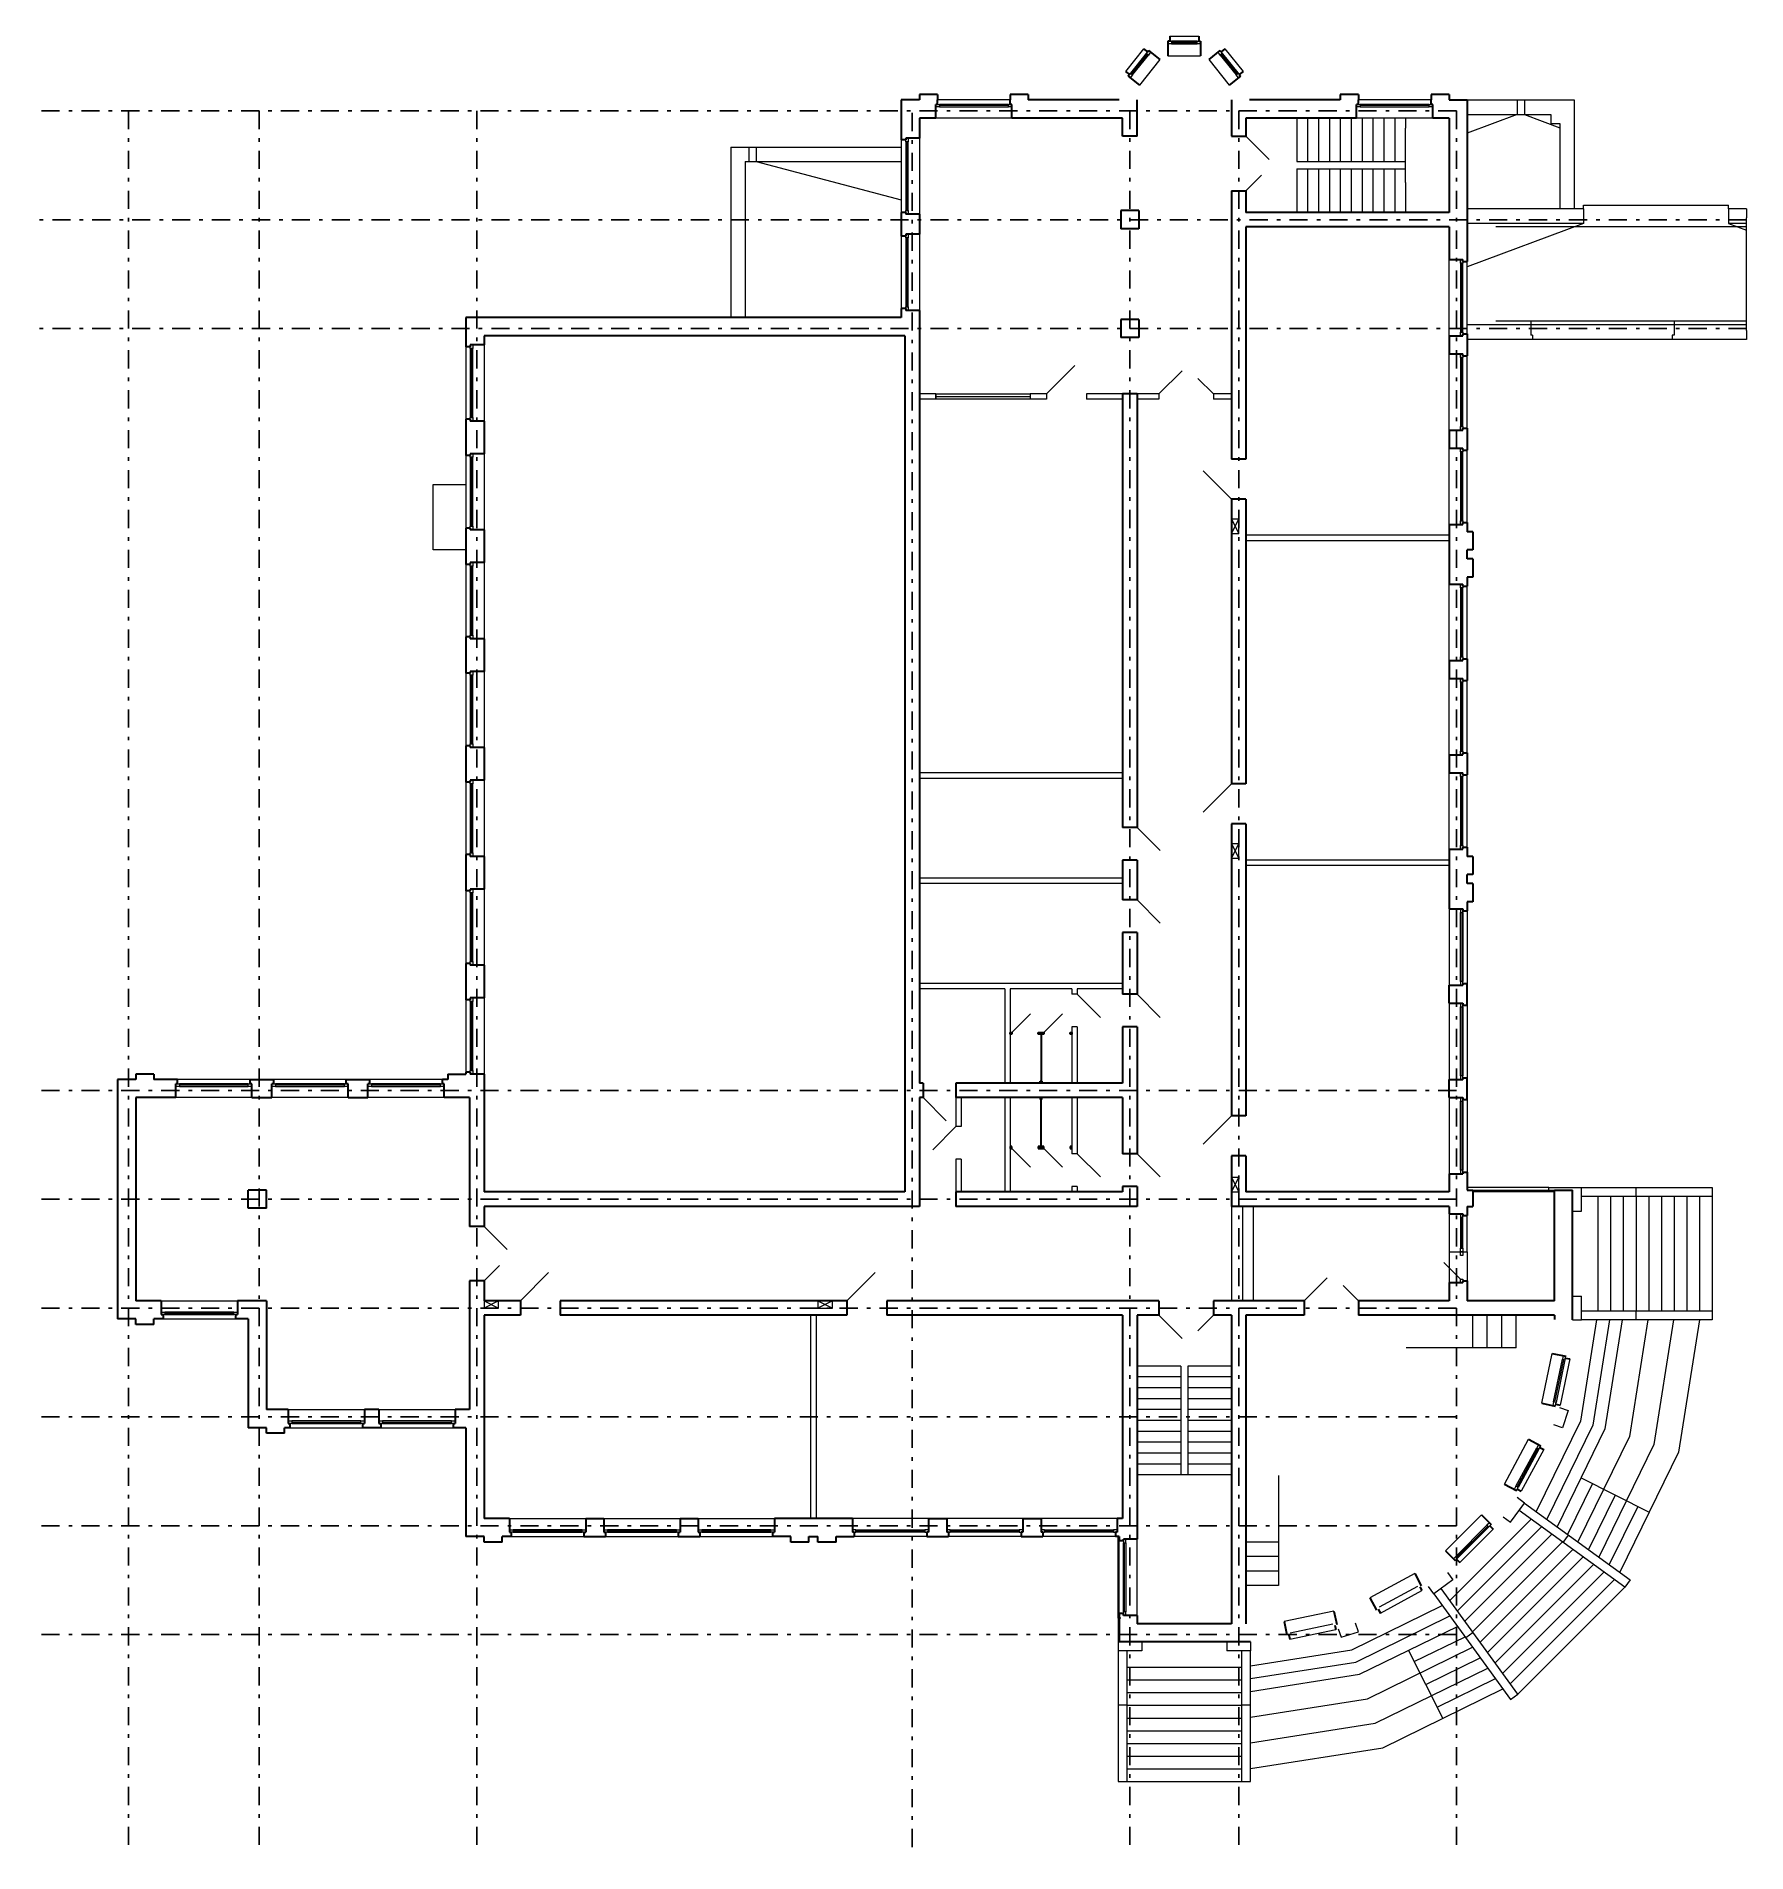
# Model space of a CAD drawing. Header units: metres. Extents: x 8.5 to 55.6, y 5.5 to 55.5.
import ezdxf

# ---------------------------------------------------------------- set-up
doc = ezdxf.new("R2010")
doc.units = ezdxf.units.M
doc.header["$MEASUREMENT"] = 0
doc.linetypes.add('( Dashdot )', pattern=[1.001, 0.5, -0.25, 0.001, -0.25])
doc.linetypes.add('DGN Style 3', pattern=[9.681301, 6.915215, -2.766086])

msp = doc.modelspace()

# ---------------------------------------------------------------- linework, layer by layer
at = {"color": 7, "linetype": 'Continuous', "lineweight": 0}
for p, q in [((38.971, 55.188), (38.472, 54.563)), ((39.109, 55.142), (38.547, 54.439)), ((39.642, 55.398), (40.542, 55.398)), ((39.692, 55.535), (40.492, 55.535)), ((39.742, 55.398), (39.742, 55.328)), ((40.442, 55.398), (39.742, 55.398)), ((39.742, 55.398), (39.742, 55.398)), ((39.742, 55.363), (40.442, 55.363)), ((39.742, 55.328), (40.442, 55.328)), ((40.442, 55.328), (40.442, 55.398)), ((41.075, 55.142), (41.637, 54.439)), ((41.213, 55.188), (41.713, 54.563)), ((39.047, 55.064), (38.609, 54.517)), ((38.637, 54.495), (39.074, 55.042)), ((38.664, 54.473), (39.101, 55.02)), ((39.421, 54.893), (38.859, 54.19)), ((39.101, 55.02), (39.047, 55.064)), ((39.642, 54.999), (40.542, 54.999)), ((40.764, 54.893), (41.326, 54.19)), ((41.138, 55.064), (41.083, 55.02)), ((41.083, 55.02), (41.52, 54.473)), ((41.111, 55.042), (41.548, 54.495)), ((41.575, 54.517), (41.138, 55.064)), ((41.138, 55.064), (41.138, 55.064)), ((38.609, 54.517), (38.664, 54.473)), ((38.609, 54.517), (38.609, 54.517)), ((41.52, 54.473), (41.575, 54.517)), ((35.292, 53.78), (33.292, 53.78)), ((33.342, 53.66), (33.342, 53.59)), ((35.242, 53.66), (33.342, 53.66)), ((33.342, 53.66), (33.342, 53.66)), ((35.242, 53.625), (33.342, 53.625)), ((33.342, 53.59), (35.242, 53.59)), ((35.242, 53.59), (35.242, 53.66)), ((46.892, 53.78), (44.892, 53.78)), ((44.942, 53.66), (44.942, 53.59)), ((46.842, 53.66), (44.942, 53.66)), ((44.942, 53.66), (44.942, 53.66)), ((46.842, 53.625), (44.942, 53.625)), ((44.942, 53.59), (46.842, 53.59)), ((46.842, 53.59), (46.842, 53.66)), ((35.342, 53.28), (33.242, 53.28)), ((43.492, 53.28), (43.492, 52.08)), ((43.792, 53.28), (43.792, 52.08)), ((44.092, 53.28), (44.092, 52.08)), ((44.392, 53.28), (44.392, 52.08)), ((44.692, 53.28), (44.692, 52.08)), ((46.942, 53.28), (44.842, 53.28)), ((44.992, 53.28), (44.992, 52.08)), ((45.292, 53.28), (45.292, 52.08)), ((45.592, 53.28), (45.592, 52.08)), ((45.892, 53.28), (45.892, 52.08)), ((32.292, 52.68), (32.292, 50.68)), ((32.482, 52.63), (32.412, 52.63)), ((32.412, 52.63), (32.412, 50.73)), ((32.447, 52.63), (32.447, 50.73)), ((32.482, 50.73), (32.482, 52.63)), ((32.792, 52.73), (32.792, 50.63)), ((43.492, 51.88), (43.492, 50.68)), ((43.792, 51.88), (43.792, 50.68)), ((44.092, 51.88), (44.092, 50.68)), ((44.392, 51.88), (44.392, 50.68)), ((44.692, 51.88), (44.692, 50.68)), ((44.992, 51.88), (44.992, 50.68)), ((45.292, 51.88), (45.292, 50.68)), ((45.592, 51.88), (45.592, 50.68)), ((45.892, 51.88), (45.892, 50.68)), ((32.412, 50.73), (32.482, 50.73)), ((32.412, 50.73), (32.412, 50.73)), ((32.792, 50.08), (32.792, 47.98)), ((32.292, 50.03), (32.292, 48.03)), ((32.482, 49.98), (32.412, 49.98)), ((32.412, 49.98), (32.412, 48.08)), ((32.447, 49.98), (32.447, 48.08)), ((32.482, 48.08), (32.482, 49.98)), ((47.392, 47.28), (47.392, 49.38)), ((47.772, 49.28), (47.702, 49.28)), ((47.702, 49.28), (47.702, 47.38)), ((47.737, 47.38), (47.737, 49.28)), ((47.772, 47.38), (47.772, 49.28)), ((47.772, 49.28), (47.772, 49.28)), ((47.892, 47.33), (47.892, 49.33)), ((32.412, 48.08), (32.482, 48.08)), ((32.412, 48.08), (32.412, 48.08)), ((47.702, 47.38), (47.772, 47.38)), ((20.292, 46.98), (20.292, 44.98)), ((20.482, 46.93), (20.412, 46.93)), ((20.412, 46.93), (20.412, 45.03)), ((20.447, 46.93), (20.447, 45.03)), ((20.482, 45.03), (20.482, 46.93)), ((20.792, 47.03), (20.792, 44.93)), ((47.392, 44.68), (47.392, 46.78)), ((47.772, 46.68), (47.702, 46.68)), ((47.702, 46.68), (47.702, 44.78)), ((47.737, 44.78), (47.737, 46.68)), ((47.772, 44.78), (47.772, 46.68)), ((47.772, 46.68), (47.772, 46.68)), ((47.892, 44.73), (47.892, 46.73)), ((33.242, 45.68), (35.842, 45.68)), ((33.242, 45.53), (33.242, 45.68)), ((33.242, 45.68), (33.242, 45.68)), ((33.242, 45.605), (35.842, 45.605)), ((35.842, 45.68), (35.842, 45.53)), ((35.842, 45.53), (33.242, 45.53)), ((20.412, 45.03), (20.482, 45.03)), ((20.412, 45.03), (20.412, 45.03)), ((47.702, 44.78), (47.772, 44.78)), ((47.392, 42.08), (47.392, 44.18)), ((47.772, 44.08), (47.702, 44.08)), ((47.702, 44.08), (47.702, 42.18)), ((47.737, 42.18), (47.737, 44.08)), ((47.772, 42.18), (47.772, 44.08)), ((47.772, 44.08), (47.772, 44.08)), ((47.892, 42.13), (47.892, 44.13)), ((20.292, 43.98), (20.292, 41.98)), ((20.482, 43.93), (20.412, 43.93)), ((20.412, 43.93), (20.412, 42.03)), ((20.447, 43.93), (20.447, 42.03)), ((20.482, 42.03), (20.482, 43.93)), ((20.792, 44.03), (20.792, 41.93)), ((47.702, 42.18), (47.772, 42.18)), ((20.412, 42.03), (20.482, 42.03)), ((20.412, 42.03), (20.412, 42.03)), ((20.292, 40.98), (20.292, 38.98)), ((20.482, 40.93), (20.412, 40.93)), ((20.412, 40.93), (20.412, 39.03)), ((20.447, 40.93), (20.447, 39.03)), ((20.482, 39.03), (20.482, 40.93)), ((20.792, 41.03), (20.792, 38.93)), ((47.392, 38.33), (47.392, 40.43)), ((47.772, 40.33), (47.702, 40.33)), ((47.702, 40.33), (47.702, 38.43)), ((47.737, 38.43), (47.737, 40.33)), ((47.772, 38.43), (47.772, 40.33)), ((47.772, 40.33), (47.772, 40.33)), ((47.892, 38.38), (47.892, 40.38)), ((20.412, 39.03), (20.482, 39.03)), ((20.412, 39.03), (20.412, 39.03)), ((47.702, 38.43), (47.772, 38.43)), ((20.292, 37.98), (20.292, 35.98)), ((20.482, 37.93), (20.412, 37.93)), ((20.412, 37.93), (20.412, 36.03)), ((20.447, 37.93), (20.447, 36.03)), ((20.482, 36.03), (20.482, 37.93)), ((20.792, 38.03), (20.792, 35.93)), ((47.392, 35.73), (47.392, 37.83)), ((47.772, 37.73), (47.702, 37.73)), ((47.702, 37.73), (47.702, 35.83)), ((47.737, 35.83), (47.737, 37.73)), ((47.772, 35.83), (47.772, 37.73)), ((47.772, 37.73), (47.772, 37.73)), ((47.892, 35.78), (47.892, 37.78)), ((20.412, 36.03), (20.482, 36.03)), ((20.412, 36.03), (20.412, 36.03)), ((47.702, 35.83), (47.772, 35.83)), ((47.392, 33.13), (47.392, 35.23)), ((47.772, 35.13), (47.702, 35.13)), ((47.702, 35.13), (47.702, 33.23)), ((47.737, 33.23), (47.737, 35.13)), ((47.772, 33.23), (47.772, 35.13)), ((47.772, 35.13), (47.772, 35.13)), ((47.892, 33.18), (47.892, 35.18)), ((20.292, 34.98), (20.292, 32.98)), ((20.482, 34.93), (20.412, 34.93)), ((20.412, 34.93), (20.412, 33.03)), ((20.447, 34.93), (20.447, 33.03)), ((20.482, 33.03), (20.482, 34.93)), ((20.792, 35.03), (20.792, 32.93)), ((47.702, 33.23), (47.772, 33.23)), ((20.412, 33.03), (20.482, 33.03)), ((20.412, 33.03), (20.412, 33.03)), ((20.292, 31.98), (20.292, 29.98)), ((20.482, 31.93), (20.412, 31.93)), ((20.412, 31.93), (20.412, 30.03)), ((20.447, 31.93), (20.447, 30.03)), ((20.482, 30.03), (20.482, 31.93)), ((20.792, 32.03), (20.792, 29.93)), ((47.392, 31.48), (47.392, 29.38)), ((47.702, 29.48), (47.702, 31.38)), ((47.702, 31.38), (47.772, 31.38)), ((47.737, 31.38), (47.737, 29.48)), ((47.772, 31.38), (47.772, 29.48)), ((47.892, 31.43), (47.892, 29.43)), ((20.412, 30.03), (20.482, 30.03)), ((20.412, 30.03), (20.412, 30.03)), ((47.772, 29.48), (47.702, 29.48)), ((47.772, 29.48), (47.772, 29.48)), ((20.292, 28.98), (20.292, 26.98)), ((20.482, 28.93), (20.412, 28.93)), ((20.412, 28.93), (20.412, 27.03)), ((20.447, 28.93), (20.447, 27.03)), ((20.482, 27.03), (20.482, 28.93)), ((20.792, 29.03), (20.792, 26.93)), ((47.392, 28.88), (47.392, 26.78)), ((47.702, 26.88), (47.702, 28.78)), ((47.702, 28.78), (47.772, 28.78)), ((47.737, 28.78), (47.737, 26.88)), ((47.772, 28.78), (47.772, 26.88)), ((47.892, 28.83), (47.892, 26.83)), ((14.342, 26.78), (12.342, 26.78)), ((12.392, 26.66), (12.392, 26.59)), ((14.292, 26.66), (12.392, 26.66)), ((12.392, 26.66), (12.392, 26.66)), ((14.292, 26.625), (12.392, 26.625)), ((12.392, 26.59), (14.292, 26.59)), ((14.292, 26.59), (14.292, 26.66)), ((16.992, 26.78), (14.992, 26.78)), ((15.042, 26.66), (15.042, 26.59)), ((16.942, 26.66), (15.042, 26.66)), ((15.042, 26.66), (15.042, 26.66)), ((16.942, 26.625), (15.042, 26.625)), ((15.042, 26.59), (16.942, 26.59)), ((16.942, 26.59), (16.942, 26.66)), ((19.642, 26.78), (17.642, 26.78)), ((17.692, 26.66), (17.692, 26.59)), ((19.592, 26.66), (17.692, 26.66)), ((17.692, 26.66), (17.692, 26.66)), ((19.592, 26.625), (17.692, 26.625)), ((17.692, 26.59), (19.592, 26.59)), ((19.592, 26.59), (19.592, 26.66)), ((20.412, 27.03), (20.482, 27.03)), ((20.412, 27.03), (20.412, 27.03)), ((47.772, 26.88), (47.702, 26.88)), ((47.772, 26.88), (47.772, 26.88)), ((14.392, 26.28), (12.292, 26.28)), ((17.042, 26.28), (14.942, 26.28)), ((19.692, 26.28), (17.592, 26.28)), ((47.392, 26.28), (47.392, 24.18)), ((47.702, 24.28), (47.702, 26.18)), ((47.702, 26.18), (47.772, 26.18)), ((47.737, 26.18), (47.737, 24.28)), ((47.772, 26.18), (47.772, 24.28)), ((47.892, 26.23), (47.892, 24.23)), ((47.772, 24.28), (47.702, 24.28)), ((47.772, 24.28), (47.772, 24.28)), ((50.142, 23.805), (47.892, 23.805)), ((50.142, 23.805), (51.042, 23.805)), ((50.142, 23.73), (50.142, 23.805)), ((51.042, 23.155), (51.042, 23.805)), ((51.042, 23.805), (54.642, 23.805)), ((51.042, 23.555), (51.042, 23.805)), ((51.042, 23.805), (51.042, 23.805)), ((54.642, 23.555), (51.042, 23.555)), ((51.492, 23.555), (51.492, 20.405)), ((51.842, 23.555), (51.842, 20.405)), ((52.192, 23.555), (52.192, 20.405)), ((52.542, 23.555), (52.542, 23.805)), ((52.542, 23.555), (52.542, 20.405)), ((52.892, 23.555), (52.892, 20.405)), ((53.242, 23.555), (53.242, 20.405)), ((53.592, 23.555), (53.592, 20.405)), ((53.942, 23.555), (53.942, 20.405)), ((54.292, 23.555), (54.292, 20.405)), ((54.642, 23.805), (54.642, 23.555)), ((54.642, 23.555), (54.642, 20.405)), ((41.692, 23.28), (41.692, 20.68)), ((47.392, 23.08), (47.392, 22.03)), ((50.796, 23.155), (51.042, 23.155)), ((47.702, 22.98), (47.702, 22.13)), ((47.772, 22.98), (47.702, 22.98)), ((47.702, 22.98), (47.702, 22.98)), ((47.737, 22.98), (47.737, 22.13)), ((47.772, 22.13), (47.772, 22.98)), ((47.892, 22.03), (47.892, 23.03)), ((47.392, 22.03), (47.392, 21.18)), ((47.392, 22.03), (47.892, 22.03)), ((47.702, 22.13), (47.772, 22.13)), ((47.892, 22.03), (47.892, 21.23)), ((11.892, 20.68), (13.992, 20.68)), ((50.796, 20.805), (51.042, 20.805)), ((51.042, 20.155), (51.042, 20.805)), ((11.942, 20.18), (13.942, 20.18)), ((13.892, 20.37), (11.992, 20.37)), ((11.992, 20.37), (11.992, 20.3)), ((11.992, 20.335), (13.892, 20.335)), ((11.992, 20.3), (13.892, 20.3)), ((13.892, 20.3), (13.892, 20.37)), ((13.892, 20.3), (13.892, 20.3)), ((48.042, 19.38), (48.042, 20.28)), ((48.442, 19.38), (48.442, 20.28)), ((48.842, 19.38), (48.842, 20.28)), ((49.242, 19.38), (49.242, 20.28)), ((50.796, 20.155), (51.042, 20.155)), ((51.453, 20.155), (51.011, 17.362)), ((51.042, 20.405), (54.642, 20.405)), ((51.042, 20.155), (51.042, 20.405)), ((51.042, 20.405), (51.042, 20.405)), ((54.642, 20.155), (51.042, 20.155)), ((51.807, 20.155), (51.349, 17.255)), ((52.162, 20.155), (51.686, 17.148)), ((52.87, 20.155), (52.361, 16.935)), ((52.542, 20.155), (52.542, 20.405)), ((53.579, 20.155), (53.036, 16.722)), ((54.288, 20.155), (53.711, 16.509)), ((54.642, 20.405), (54.642, 20.155)), ((49.242, 19.38), (46.206, 19.38)), ((49.944, 17.858), (50.231, 19.229)), ((50.27, 17.893), (50.515, 19.067)), ((50.304, 17.885), (50.55, 19.06)), ((50.584, 19.053), (50.338, 17.878)), ((50.716, 19.076), (50.449, 17.804)), ((50.515, 19.067), (50.584, 19.053)), ((39.992, 18.58), (38.792, 18.58)), ((41.392, 18.58), (40.192, 18.58)), ((39.992, 18.28), (38.792, 18.28)), ((41.392, 18.28), (40.192, 18.28)), ((15.392, 17.68), (17.492, 17.68)), ((17.892, 17.68), (19.992, 17.68)), ((39.992, 17.98), (38.792, 17.98)), ((39.992, 17.68), (38.792, 17.68)), ((41.392, 17.98), (40.192, 17.98)), ((41.392, 17.68), (40.192, 17.68)), ((50.338, 17.878), (50.27, 17.893)), ((50.27, 17.893), (50.27, 17.893)), ((50.43, 17.736), (50.668, 17.659)), ((50.668, 17.659), (50.513, 17.183)), ((15.442, 17.18), (17.442, 17.18)), ((17.392, 17.37), (15.492, 17.37)), ((15.492, 17.37), (15.492, 17.3)), ((15.492, 17.335), (17.392, 17.335)), ((15.492, 17.3), (17.392, 17.3)), ((17.392, 17.3), (17.392, 17.37)), ((17.392, 17.3), (17.392, 17.3)), ((17.942, 17.18), (19.942, 17.18)), ((19.892, 17.37), (17.992, 17.37)), ((17.992, 17.37), (17.992, 17.3)), ((17.992, 17.335), (19.892, 17.335)), ((17.992, 17.3), (19.892, 17.3)), ((19.892, 17.3), (19.892, 17.37)), ((19.892, 17.3), (19.892, 17.3)), ((39.992, 17.38), (38.792, 17.38)), ((39.992, 17.08), (38.792, 17.08)), ((41.392, 17.38), (40.192, 17.38)), ((41.392, 17.08), (40.192, 17.08)), ((51.011, 17.362), (49.793, 14.869)), ((51.349, 17.255), (50.08, 14.66)), ((50.513, 17.183), (50.275, 17.261)), ((51.686, 17.148), (50.367, 14.451)), ((39.992, 16.78), (38.792, 16.78)), ((41.392, 16.78), (40.192, 16.78)), ((48.913, 15.63), (49.579, 16.862)), ((49.234, 15.57), (49.805, 16.626)), ((49.265, 15.554), (49.836, 16.609)), ((49.867, 16.592), (49.296, 15.537)), ((50, 16.577), (49.381, 15.434)), ((49.805, 16.626), (49.867, 16.592)), ((52.361, 16.935), (50.942, 14.033)), ((53.036, 16.722), (51.517, 13.616)), ((39.992, 16.48), (38.792, 16.48)), ((39.992, 16.18), (38.792, 16.18)), ((41.392, 16.48), (40.192, 16.48)), ((41.392, 16.18), (40.192, 16.18)), ((53.711, 16.509), (52.092, 13.198)), ((42.692, 15.866), (42.692, 12.83)), ((49.296, 15.537), (49.234, 15.57)), ((49.234, 15.57), (49.234, 15.57)), ((51.339, 15.642), (50.655, 14.242)), ((51.027, 15.8), (52.902, 14.854)), ((49.085, 14.579), (49.467, 15.105)), ((49.467, 15.105), (49.263, 15.254)), ((49.32, 14.903), (49.467, 15.105)), ((49.467, 15.105), (52.38, 12.989)), ((49.467, 15.105), (49.467, 15.105)), ((51.964, 15.327), (51.23, 13.825)), ((21.492, 14.68), (23.592, 14.68)), ((24.092, 14.68), (26.192, 14.68)), ((26.692, 14.68), (28.792, 14.68)), ((33.042, 14.68), (30.942, 14.68)), ((35.642, 14.68), (33.542, 14.68)), ((38.242, 14.68), (36.142, 14.68)), ((47.29, 13.792), (48.28, 14.782)), ((47.41, 12.419), (49.653, 14.662)), ((48.881, 14.728), (49.085, 14.579)), ((52.233, 12.787), (49.32, 14.903)), ((52.589, 15.011), (51.805, 13.407)), ((21.542, 14.18), (23.542, 14.18)), ((23.492, 14.37), (21.592, 14.37)), ((21.592, 14.37), (21.592, 14.3)), ((21.592, 14.335), (23.492, 14.335)), ((21.592, 14.3), (23.492, 14.3)), ((23.492, 14.3), (23.492, 14.37)), ((23.492, 14.3), (23.492, 14.3)), ((24.142, 14.18), (26.142, 14.18)), ((26.092, 14.37), (24.192, 14.37)), ((24.192, 14.37), (24.192, 14.3)), ((24.192, 14.335), (26.092, 14.335)), ((24.192, 14.3), (26.092, 14.3)), ((26.092, 14.3), (26.092, 14.37)), ((26.092, 14.3), (26.092, 14.3)), ((26.742, 14.18), (28.742, 14.18)), ((28.692, 14.37), (26.792, 14.37)), ((26.792, 14.37), (26.792, 14.3)), ((26.792, 14.335), (28.692, 14.335)), ((26.792, 14.3), (28.692, 14.3)), ((28.692, 14.3), (28.692, 14.37)), ((28.692, 14.3), (28.692, 14.3)), ((32.992, 14.18), (30.992, 14.18)), ((31.042, 14.3), (31.042, 14.37)), ((31.042, 14.37), (32.942, 14.37)), ((32.942, 14.335), (31.042, 14.335)), ((32.942, 14.3), (31.042, 14.3)), ((31.042, 14.3), (31.042, 14.3)), ((32.942, 14.37), (32.942, 14.3)), ((35.592, 14.18), (33.592, 14.18)), ((33.642, 14.3), (33.642, 14.37)), ((33.642, 14.37), (35.542, 14.37)), ((35.542, 14.335), (33.642, 14.335)), ((35.542, 14.3), (33.642, 14.3)), ((33.642, 14.3), (33.642, 14.3)), ((35.542, 14.37), (35.542, 14.3)), ((38.192, 14.18), (36.192, 14.18)), ((36.242, 14.3), (36.242, 14.37)), ((36.242, 14.37), (38.142, 14.37)), ((38.142, 14.335), (36.242, 14.335)), ((38.142, 14.3), (36.242, 14.3)), ((36.242, 14.3), (36.242, 14.3)), ((38.142, 14.37), (38.142, 14.3)), ((38.267, 11.93), (38.267, 14.18)), ((38.292, 12.06), (38.292, 14.06)), ((38.792, 12.01), (38.792, 14.11)), ((42.692, 14.03), (41.792, 14.03)), ((47.581, 13.642), (48.43, 14.491)), ((47.606, 13.618), (48.454, 14.466)), ((47.619, 12.133), (49.939, 14.453)), ((48.479, 14.441), (47.631, 13.593)), ((48.602, 14.389), (47.683, 13.47)), ((47.827, 11.846), (50.226, 14.245)), ((48.035, 11.559), (50.513, 14.037)), ((48.43, 14.491), (48.479, 14.441)), ((50.534, 14.021), (50.681, 14.224)), ((38.412, 14.01), (38.482, 14.01)), ((38.412, 12.11), (38.412, 14.01)), ((38.412, 14.01), (38.412, 14.01)), ((38.447, 12.11), (38.447, 14.01)), ((38.482, 14.01), (38.482, 12.11)), ((42.692, 13.63), (41.792, 13.63)), ((47.631, 13.593), (47.581, 13.642)), ((47.581, 13.642), (47.581, 13.642)), ((48.244, 11.273), (50.799, 13.828)), ((48.452, 10.986), (51.086, 13.62)), ((42.692, 13.23), (41.792, 13.23)), ((47.344, 13.191), (47.493, 12.987)), ((48.66, 10.699), (51.373, 13.412)), ((48.869, 10.413), (51.659, 13.203)), ((42.692, 12.83), (41.792, 12.83)), ((46.967, 12.605), (46.818, 12.809)), ((47.493, 12.987), (46.967, 12.605)), ((47.169, 12.752), (46.967, 12.605)), ((46.967, 12.605), (49.083, 9.692)), ((46.967, 12.605), (46.967, 12.605)), ((49.285, 9.839), (47.169, 12.752)), ((49.077, 10.126), (51.946, 12.995)), ((49.285, 9.839), (52.233, 12.787)), ((52.38, 12.989), (52.233, 12.787)), ((38.482, 12.11), (38.412, 12.11)), ((44.71, 11.061), (47.203, 12.279)), ((38.267, 11.93), (38.267, 11.03)), ((38.342, 11.93), (38.267, 11.93)), ((44.336, 11.642), (44.413, 11.404)), ((44.413, 11.404), (44.889, 11.559)), ((44.889, 11.559), (44.811, 11.797)), ((44.817, 10.723), (47.412, 11.992)), ((44.924, 10.386), (47.621, 11.705)), ((48.051, 11.538), (47.848, 11.391)), ((38.917, 11.03), (38.267, 11.03)), ((38.267, 11.03), (38.267, 7.43)), ((38.517, 11.03), (38.267, 11.03)), ((38.267, 11.03), (38.267, 11.03)), ((38.517, 7.43), (38.517, 11.03)), ((38.917, 11.276), (38.917, 11.03)), ((41.267, 11.276), (41.267, 11.03)), ((41.917, 11.03), (41.267, 11.03)), ((41.667, 11.03), (41.667, 7.43)), ((41.917, 11.03), (41.667, 11.03)), ((41.667, 11.03), (41.667, 11.03)), ((41.917, 11.276), (41.917, 11.03)), ((41.917, 10.619), (44.71, 11.061)), ((41.917, 7.43), (41.917, 11.03)), ((45.137, 9.711), (48.039, 11.13)), ((46.272, 11.045), (47.218, 9.17)), ((46.43, 10.733), (47.83, 11.417)), ((38.517, 10.58), (41.667, 10.58)), ((41.917, 10.265), (44.817, 10.723)), ((45.35, 9.036), (48.456, 10.555)), ((46.745, 10.108), (48.247, 10.842)), ((38.517, 10.23), (41.667, 10.23)), ((41.917, 9.91), (44.924, 10.386)), ((47.061, 9.483), (48.665, 10.267)), ((38.517, 9.53), (38.267, 9.53)), ((38.517, 9.88), (41.667, 9.88)), ((38.517, 9.53), (41.667, 9.53)), ((41.917, 9.53), (41.667, 9.53)), ((41.917, 9.202), (45.137, 9.711)), ((45.563, 8.361), (48.874, 9.98)), ((49.083, 9.692), (49.285, 9.839)), ((38.517, 9.18), (41.667, 9.18)), ((41.917, 8.493), (45.35, 9.036)), ((38.517, 8.83), (41.667, 8.83)), ((38.517, 8.48), (41.667, 8.48)), ((38.517, 8.13), (41.667, 8.13)), ((41.917, 7.784), (45.563, 8.361)), ((38.517, 7.78), (41.667, 7.78)), ((38.267, 7.43), (38.517, 7.43)), ((38.517, 7.43), (41.667, 7.43)), ((41.667, 7.43), (41.917, 7.43))]:
    msp.add_line(p, q, dxfattribs=at)
at = {"color": 7, "linetype": 'Continuous', "lineweight": 30}
for p, q in [((38.971, 55.188), (39.078, 55.103)), ((39.078, 55.103), (39.109, 55.142)), ((39.109, 55.142), (39.421, 54.893)), ((39.642, 55.398), (39.642, 54.999)), ((39.692, 55.398), (39.642, 55.398)), ((39.692, 55.535), (39.692, 55.398)), ((40.492, 55.535), (40.492, 55.398)), ((40.492, 55.398), (40.542, 55.398)), ((40.542, 55.398), (40.542, 54.999)), ((41.075, 55.142), (40.764, 54.893)), ((41.075, 55.142), (41.107, 55.103)), ((41.213, 55.188), (41.107, 55.103)), ((38.472, 54.563), (38.578, 54.478)), ((38.578, 54.478), (38.547, 54.439)), ((38.547, 54.439), (38.859, 54.19)), ((41.637, 54.439), (41.326, 54.19)), ((41.713, 54.563), (41.606, 54.478)), ((41.606, 54.478), (41.637, 54.439)), ((32.292, 53.78), (32.292, 52.68)), ((32.792, 53.78), (32.292, 53.78)), ((32.792, 53.93), (32.792, 53.78)), ((33.292, 53.93), (32.792, 53.93)), ((33.242, 53.28), (33.242, 53.66)), ((33.292, 53.66), (33.242, 53.66)), ((33.292, 53.93), (33.292, 53.78)), ((33.292, 53.66), (33.292, 53.78)), ((35.292, 53.93), (35.292, 53.78)), ((35.792, 53.93), (35.292, 53.93)), ((35.292, 53.66), (35.292, 53.78)), ((35.342, 53.66), (35.292, 53.66)), ((35.342, 53.28), (35.342, 53.66)), ((35.792, 53.93), (35.792, 53.78)), ((38.292, 53.78), (35.792, 53.78)), ((38.792, 52.78), (38.792, 53.78)), ((41.392, 53.78), (41.392, 52.78)), ((44.392, 53.78), (41.892, 53.78)), ((44.392, 53.93), (44.392, 53.78)), ((44.892, 53.93), (44.392, 53.93)), ((44.842, 53.28), (44.842, 53.66)), ((44.892, 53.66), (44.842, 53.66)), ((44.892, 53.93), (44.892, 53.78)), ((44.892, 53.66), (44.892, 53.78)), ((46.892, 53.93), (46.892, 53.78)), ((47.392, 53.93), (46.892, 53.93)), ((46.892, 53.66), (46.892, 53.78)), ((46.942, 53.66), (46.892, 53.66)), ((46.942, 53.66), (46.892, 53.66)), ((46.942, 53.28), (46.942, 53.66)), ((47.392, 53.93), (47.392, 53.78)), ((47.392, 53.78), (47.892, 53.78)), ((47.892, 53.78), (47.892, 49.33)), ((32.792, 53.28), (32.792, 52.73)), ((33.242, 53.28), (32.792, 53.28)), ((38.392, 53.28), (35.342, 53.28)), ((38.392, 52.78), (38.392, 53.28)), ((41.792, 53.28), (41.792, 52.78)), ((44.842, 53.28), (41.792, 53.28)), ((47.392, 53.28), (46.942, 53.28)), ((47.392, 53.28), (47.392, 50.68)), ((32.412, 52.68), (32.292, 52.68)), ((32.792, 52.73), (32.412, 52.73)), ((32.412, 52.73), (32.412, 52.68)), ((38.792, 52.78), (38.392, 52.78)), ((41.392, 52.78), (41.792, 52.78)), ((41.392, 51.28), (41.792, 51.28)), ((41.392, 51.28), (41.392, 43.88)), ((41.792, 51.28), (41.792, 50.68)), ((32.412, 50.68), (32.292, 50.68)), ((32.292, 50.68), (32.292, 50.03)), ((32.412, 50.68), (32.412, 50.63)), ((32.792, 50.63), (32.412, 50.63)), ((32.792, 50.63), (32.792, 50.08)), ((38.842, 50.73), (38.342, 50.73)), ((38.342, 50.73), (38.342, 50.23)), ((38.842, 50.73), (38.842, 50.23)), ((47.392, 50.68), (41.792, 50.68)), ((32.792, 50.08), (32.412, 50.08)), ((32.412, 50.08), (32.412, 50.03)), ((38.842, 50.23), (38.342, 50.23)), ((41.792, 50.28), (41.792, 43.88)), ((47.392, 50.28), (41.792, 50.28)), ((47.392, 50.28), (47.392, 49.38)), ((32.412, 50.03), (32.292, 50.03)), ((47.392, 49.38), (47.772, 49.38)), ((47.772, 49.33), (47.772, 49.38)), ((47.772, 49.33), (47.892, 49.33)), ((32.292, 47.78), (20.292, 47.78)), ((20.292, 47.78), (20.292, 46.98)), ((32.412, 48.03), (32.292, 48.03)), ((32.292, 48.03), (32.292, 47.78)), ((32.412, 48.03), (32.412, 47.98)), ((32.792, 47.98), (32.412, 47.98)), ((32.792, 47.98), (32.792, 26.68)), ((38.842, 47.73), (38.342, 47.73)), ((38.342, 47.73), (38.342, 47.23)), ((38.842, 47.73), (38.842, 47.23)), ((20.792, 47.28), (20.792, 47.03)), ((32.392, 47.28), (20.792, 47.28)), ((32.392, 47.28), (32.392, 23.68)), ((38.842, 47.23), (38.342, 47.23)), ((47.392, 47.28), (47.772, 47.28)), ((47.392, 47.28), (47.392, 46.78)), ((47.772, 47.33), (47.892, 47.33)), ((47.772, 47.28), (47.772, 47.33)), ((47.892, 47.33), (47.892, 46.73)), ((20.412, 46.98), (20.292, 46.98)), ((20.792, 47.03), (20.412, 47.03)), ((20.412, 47.03), (20.412, 46.98)), ((47.392, 46.78), (47.772, 46.78)), ((47.772, 46.73), (47.772, 46.78)), ((47.772, 46.73), (47.892, 46.73)), ((38.392, 45.68), (38.392, 33.73)), ((38.792, 45.68), (38.392, 45.68)), ((38.792, 45.68), (38.792, 33.73)), ((20.412, 44.98), (20.292, 44.98)), ((20.292, 44.98), (20.292, 43.98)), ((20.412, 44.98), (20.412, 44.93)), ((20.792, 44.93), (20.412, 44.93)), ((20.792, 44.93), (20.792, 44.03)), ((47.392, 44.68), (47.772, 44.68)), ((47.392, 44.68), (47.392, 44.18)), ((47.772, 44.73), (47.892, 44.73)), ((47.772, 44.68), (47.772, 44.73)), ((47.892, 44.73), (47.892, 44.13)), ((47.392, 44.18), (47.772, 44.18)), ((47.772, 44.13), (47.772, 44.18)), ((47.772, 44.13), (47.892, 44.13)), ((20.412, 43.98), (20.292, 43.98)), ((20.792, 44.03), (20.412, 44.03)), ((20.412, 44.03), (20.412, 43.98)), ((41.792, 43.88), (41.392, 43.88)), ((41.392, 42.78), (41.392, 34.93)), ((41.792, 42.78), (41.392, 42.78)), ((41.792, 42.78), (41.792, 34.93)), ((47.392, 42.08), (47.772, 42.08)), ((47.392, 42.08), (47.392, 40.43)), ((47.772, 42.13), (47.892, 42.13)), ((47.772, 42.08), (47.772, 42.13)), ((47.892, 42.13), (47.892, 41.88)), ((20.412, 41.98), (20.292, 41.98)), ((20.292, 41.98), (20.292, 40.98)), ((20.412, 41.98), (20.412, 41.93)), ((20.792, 41.93), (20.412, 41.93)), ((20.792, 41.93), (20.792, 41.03)), ((48.042, 41.88), (47.892, 41.88)), ((48.042, 41.88), (48.042, 41.38)), ((48.042, 41.38), (47.892, 41.38)), ((47.892, 41.13), (47.892, 41.38)), ((48.042, 41.13), (47.892, 41.13)), ((48.042, 41.13), (48.042, 40.63)), ((20.412, 40.98), (20.292, 40.98)), ((20.792, 41.03), (20.412, 41.03)), ((20.412, 41.03), (20.412, 40.98)), ((48.042, 40.63), (47.892, 40.63)), ((47.892, 40.63), (47.892, 40.38)), ((47.392, 40.43), (47.772, 40.43)), ((47.772, 40.38), (47.772, 40.43)), ((47.772, 40.38), (47.892, 40.38)), ((20.412, 38.98), (20.292, 38.98)), ((20.292, 38.98), (20.292, 37.98)), ((20.412, 38.98), (20.412, 38.93)), ((20.792, 38.93), (20.412, 38.93)), ((20.792, 38.93), (20.792, 38.03)), ((47.392, 38.33), (47.772, 38.33)), ((47.392, 38.33), (47.392, 37.83)), ((47.772, 38.38), (47.892, 38.38)), ((47.772, 38.33), (47.772, 38.38)), ((47.892, 38.38), (47.892, 37.78)), ((20.412, 37.98), (20.292, 37.98)), ((20.792, 38.03), (20.412, 38.03)), ((20.412, 38.03), (20.412, 37.98)), ((47.392, 37.83), (47.772, 37.83)), ((47.772, 37.78), (47.772, 37.83)), ((47.772, 37.78), (47.892, 37.78)), ((20.412, 35.98), (20.292, 35.98)), ((20.292, 35.98), (20.292, 34.98)), ((20.412, 35.98), (20.412, 35.93)), ((20.792, 35.93), (20.412, 35.93)), ((20.792, 35.93), (20.792, 35.03)), ((47.392, 35.73), (47.772, 35.73)), ((47.392, 35.73), (47.392, 35.23)), ((47.772, 35.78), (47.892, 35.78)), ((47.772, 35.73), (47.772, 35.78)), ((47.892, 35.78), (47.892, 35.18)), ((47.392, 35.23), (47.772, 35.23)), ((47.772, 35.18), (47.772, 35.23)), ((47.772, 35.18), (47.892, 35.18)), ((20.412, 34.98), (20.292, 34.98)), ((20.792, 35.03), (20.412, 35.03)), ((20.412, 35.03), (20.412, 34.98)), ((41.792, 34.93), (41.392, 34.93)), ((38.792, 33.73), (38.392, 33.73)), ((41.392, 33.83), (41.392, 25.78)), ((41.792, 33.83), (41.392, 33.83)), ((41.792, 33.83), (41.792, 25.78)), ((47.392, 33.13), (47.772, 33.13)), ((47.392, 33.13), (47.392, 31.48)), ((47.772, 33.18), (47.892, 33.18)), ((47.772, 33.13), (47.772, 33.18)), ((47.892, 33.18), (47.892, 32.93)), ((20.412, 32.98), (20.292, 32.98)), ((20.292, 32.98), (20.292, 31.98)), ((20.412, 32.98), (20.412, 32.93)), ((20.792, 32.93), (20.412, 32.93)), ((20.792, 32.93), (20.792, 32.03)), ((38.792, 32.83), (38.392, 32.83)), ((38.392, 32.83), (38.392, 31.73)), ((38.792, 32.83), (38.792, 31.73)), ((48.042, 32.93), (47.892, 32.93)), ((48.042, 32.93), (48.042, 32.43)), ((48.042, 32.43), (47.892, 32.43)), ((47.892, 32.18), (47.892, 32.43)), ((48.042, 32.18), (47.892, 32.18)), ((48.042, 32.18), (48.042, 31.68)), ((20.412, 31.98), (20.292, 31.98)), ((20.792, 32.03), (20.412, 32.03)), ((20.412, 32.03), (20.412, 31.98)), ((38.792, 31.73), (38.392, 31.73)), ((48.042, 31.68), (47.892, 31.68)), ((47.892, 31.68), (47.892, 31.43)), ((47.392, 31.48), (47.772, 31.48)), ((47.772, 31.48), (47.772, 31.43)), ((47.772, 31.43), (47.892, 31.43)), ((38.792, 30.83), (38.392, 30.83)), ((38.392, 30.83), (38.392, 29.13)), ((38.792, 30.83), (38.792, 29.13)), ((20.412, 29.98), (20.292, 29.98)), ((20.292, 29.98), (20.292, 28.98)), ((20.412, 29.98), (20.412, 29.93)), ((20.792, 29.93), (20.412, 29.93)), ((20.792, 29.93), (20.792, 29.03)), ((38.792, 29.13), (38.392, 29.13)), ((47.392, 29.38), (47.772, 29.38)), ((47.392, 28.88), (47.392, 29.38)), ((47.772, 29.43), (47.892, 29.43)), ((47.772, 29.43), (47.772, 29.38)), ((47.892, 28.83), (47.892, 29.43)), ((20.412, 28.98), (20.292, 28.98)), ((20.792, 29.03), (20.412, 29.03)), ((20.412, 29.03), (20.412, 28.98)), ((47.392, 28.88), (47.772, 28.88)), ((47.772, 28.88), (47.772, 28.83)), ((47.772, 28.83), (47.892, 28.83)), ((38.792, 28.23), (38.392, 28.23)), ((38.392, 28.23), (38.392, 26.68)), ((38.792, 28.23), (38.792, 24.73)), ((10.692, 26.78), (10.692, 20.18)), ((11.192, 26.78), (10.692, 26.78)), ((11.192, 26.93), (11.192, 26.78)), ((11.692, 26.93), (11.192, 26.93)), ((11.692, 26.93), (11.692, 26.78)), ((12.342, 26.78), (11.692, 26.78)), ((12.292, 26.28), (12.292, 26.66)), ((12.342, 26.66), (12.292, 26.66)), ((12.342, 26.66), (12.342, 26.78)), ((14.342, 26.66), (14.342, 26.78)), ((14.342, 26.78), (14.992, 26.78)), ((14.392, 26.66), (14.342, 26.66)), ((14.392, 26.28), (14.392, 26.66)), ((14.942, 26.28), (14.942, 26.66)), ((14.992, 26.66), (14.942, 26.66)), ((14.992, 26.66), (14.992, 26.78)), ((16.992, 26.66), (16.992, 26.78)), ((16.992, 26.78), (17.642, 26.78)), ((17.042, 26.66), (16.992, 26.66)), ((17.042, 26.28), (17.042, 26.66)), ((17.592, 26.28), (17.592, 26.66)), ((17.642, 26.66), (17.592, 26.66)), ((17.642, 26.66), (17.642, 26.78)), ((19.792, 26.78), (19.642, 26.78)), ((19.642, 26.66), (19.642, 26.78)), ((19.692, 26.66), (19.642, 26.66)), ((19.692, 26.28), (19.692, 26.66)), ((19.792, 26.93), (20.292, 26.93)), ((19.792, 26.93), (19.792, 26.78)), ((20.292, 26.98), (20.292, 26.93)), ((20.412, 26.98), (20.292, 26.98)), ((20.412, 26.98), (20.412, 26.93)), ((20.792, 26.93), (20.412, 26.93)), ((20.792, 26.93), (20.792, 23.68)), ((32.892, 26.68), (32.792, 26.68)), ((32.892, 26.68), (32.892, 26.28)), ((38.392, 26.68), (33.792, 26.68)), ((33.792, 26.68), (33.792, 26.28)), ((47.392, 26.78), (47.772, 26.78)), ((47.392, 26.28), (47.392, 26.78)), ((47.772, 26.83), (47.892, 26.83)), ((47.772, 26.83), (47.772, 26.78)), ((47.892, 26.23), (47.892, 26.83)), ((11.192, 26.28), (11.192, 20.68)), ((12.292, 26.28), (11.192, 26.28)), ((14.392, 26.28), (14.942, 26.28)), ((17.042, 26.28), (17.592, 26.28)), ((20.392, 26.28), (19.692, 26.28)), ((20.392, 26.28), (20.392, 22.73)), ((32.792, 26.28), (32.792, 23.28)), ((32.892, 26.28), (32.792, 26.28)), ((38.392, 26.28), (33.792, 26.28)), ((38.392, 26.28), (38.392, 24.73)), ((47.392, 26.28), (47.772, 26.28)), ((47.772, 26.28), (47.772, 26.23)), ((47.772, 26.23), (47.892, 26.23)), ((41.792, 25.78), (41.392, 25.78)), ((38.792, 24.73), (38.392, 24.73)), ((41.792, 24.68), (41.392, 24.68)), ((41.392, 24.68), (41.392, 23.28)), ((41.792, 24.68), (41.792, 23.68)), ((47.392, 24.18), (47.392, 23.68)), ((47.392, 24.18), (47.772, 24.18)), ((47.772, 24.23), (47.892, 24.23)), ((47.772, 24.23), (47.772, 24.18)), ((47.892, 24.23), (47.892, 23.73)), ((14.292, 23.23), (14.292, 23.73)), ((14.792, 23.73), (14.292, 23.73)), ((14.792, 23.23), (14.792, 23.73)), ((32.392, 23.68), (20.792, 23.68)), ((38.392, 23.68), (33.792, 23.68)), ((33.792, 23.68), (33.792, 23.28)), ((38.792, 23.83), (38.392, 23.83)), ((38.392, 23.83), (38.392, 23.68)), ((38.792, 23.83), (38.792, 23.28)), ((47.392, 23.68), (41.792, 23.68)), ((47.892, 23.73), (48.042, 23.73)), ((48.042, 23.73), (48.042, 23.28)), ((50.296, 23.73), (50.796, 23.73)), ((50.296, 20.68), (50.296, 23.73)), ((50.796, 20.155), (50.796, 23.73)), ((14.792, 23.23), (14.292, 23.23)), ((32.792, 23.28), (20.792, 23.28)), ((20.792, 23.28), (20.792, 22.73)), ((38.792, 23.28), (33.792, 23.28)), ((47.392, 23.28), (41.392, 23.28)), ((47.392, 23.28), (47.392, 23.08)), ((47.392, 23.08), (47.772, 23.08)), ((47.772, 23.08), (47.772, 23.03)), ((47.892, 23.28), (47.892, 23.03)), ((47.892, 23.28), (48.042, 23.28)), ((20.792, 22.73), (20.392, 22.73)), ((47.772, 23.03), (47.892, 23.03)), ((20.792, 21.23), (20.392, 21.23)), ((20.392, 21.23), (20.392, 17.68)), ((20.792, 21.23), (20.792, 20.68)), ((47.392, 21.18), (47.392, 20.68)), ((47.392, 21.18), (47.772, 21.18)), ((47.772, 21.23), (47.892, 21.23)), ((47.772, 21.23), (47.772, 21.18)), ((47.892, 21.23), (47.892, 20.68)), ((11.892, 20.68), (11.192, 20.68)), ((11.892, 20.68), (11.892, 20.3)), ((14.792, 20.68), (13.992, 20.68)), ((13.992, 20.68), (13.992, 20.3)), ((14.792, 20.68), (14.792, 17.68)), ((21.792, 20.68), (20.792, 20.68)), ((21.792, 20.68), (21.792, 20.28)), ((22.892, 20.68), (22.892, 20.28)), ((30.792, 20.68), (22.892, 20.68)), ((30.792, 20.68), (30.792, 20.28)), ((31.892, 20.68), (31.892, 20.28)), ((39.392, 20.68), (31.892, 20.68)), ((39.392, 20.68), (39.392, 20.28)), ((40.892, 20.68), (40.892, 20.28)), ((43.392, 20.68), (40.892, 20.68)), ((43.392, 20.68), (43.392, 20.28)), ((47.392, 20.68), (44.892, 20.68)), ((44.892, 20.68), (44.892, 20.28)), ((50.296, 20.68), (47.892, 20.68)), ((11.192, 20.18), (10.692, 20.18)), ((11.192, 20.03), (11.192, 20.18)), ((11.692, 20.03), (11.192, 20.03)), ((11.692, 20.03), (11.692, 20.18)), ((11.942, 20.18), (11.692, 20.18)), ((11.892, 20.3), (11.942, 20.3)), ((11.942, 20.3), (11.942, 20.18)), ((13.942, 20.3), (13.942, 20.18)), ((13.942, 20.3), (13.992, 20.3)), ((14.292, 20.18), (13.942, 20.18)), ((14.292, 20.18), (14.292, 17.18)), ((20.792, 20.28), (20.792, 14.68)), ((21.792, 20.28), (20.792, 20.28)), ((30.792, 20.28), (22.892, 20.28)), ((38.392, 20.28), (31.892, 20.28)), ((38.392, 20.28), (38.392, 14.68)), ((38.792, 20.28), (38.792, 14.11)), ((39.392, 20.28), (38.792, 20.28)), ((41.392, 20.28), (40.892, 20.28)), ((41.392, 20.28), (41.392, 11.776)), ((41.792, 20.28), (41.792, 11.776)), ((43.392, 20.28), (41.792, 20.28)), ((50.296, 20.28), (44.892, 20.28)), ((50.296, 20.28), (50.296, 20.162)), ((50.231, 19.229), (50.604, 19.151)), ((50.598, 19.101), (50.716, 19.076)), ((15.392, 17.68), (14.792, 17.68)), ((15.392, 17.68), (15.392, 17.3)), ((17.492, 17.68), (17.492, 17.3)), ((17.892, 17.68), (17.492, 17.68)), ((17.892, 17.68), (17.892, 17.3)), ((20.392, 17.68), (19.992, 17.68)), ((19.992, 17.68), (19.992, 17.3)), ((49.944, 17.858), (50.318, 17.78)), ((50.332, 17.829), (50.449, 17.804)), ((14.792, 17.18), (14.292, 17.18)), ((14.792, 17.03), (14.792, 17.18)), ((15.292, 17.03), (14.792, 17.03)), ((15.292, 17.03), (15.292, 17.18)), ((15.442, 17.18), (15.292, 17.18)), ((15.392, 17.3), (15.442, 17.3)), ((15.442, 17.3), (15.442, 17.18)), ((17.442, 17.3), (17.442, 17.18)), ((17.442, 17.3), (17.492, 17.3)), ((17.942, 17.18), (17.442, 17.18)), ((17.892, 17.3), (17.942, 17.3)), ((17.942, 17.3), (17.942, 17.18)), ((19.942, 17.3), (19.942, 17.18)), ((19.942, 17.3), (19.992, 17.3)), ((20.292, 17.18), (19.942, 17.18)), ((20.292, 17.18), (20.292, 14.18)), ((49.579, 16.862), (49.915, 16.68)), ((49.894, 16.634), (50, 16.577)), ((48.913, 15.63), (49.248, 15.449)), ((49.275, 15.491), (49.381, 15.434)), ((21.492, 14.68), (20.792, 14.68)), ((21.492, 14.68), (21.492, 14.3)), ((23.592, 14.68), (23.592, 14.3)), ((23.592, 14.68), (24.092, 14.68)), ((24.092, 14.68), (24.092, 14.3)), ((26.192, 14.68), (26.192, 14.3)), ((26.192, 14.68), (26.692, 14.68)), ((26.692, 14.68), (26.692, 14.3)), ((28.792, 14.68), (28.792, 14.3)), ((30.942, 14.68), (28.792, 14.68)), ((30.942, 14.68), (30.942, 14.3)), ((33.042, 14.68), (33.042, 14.3)), ((33.042, 14.68), (33.542, 14.68)), ((33.542, 14.68), (33.542, 14.3)), ((35.642, 14.68), (35.642, 14.3)), ((35.642, 14.68), (36.142, 14.68)), ((36.142, 14.68), (36.142, 14.3)), ((38.392, 14.68), (38.242, 14.68)), ((38.242, 14.68), (38.242, 14.3)), ((48.28, 14.782), (48.55, 14.512)), ((20.792, 14.18), (20.292, 14.18)), ((20.792, 14.03), (20.792, 14.18)), ((21.292, 14.03), (20.792, 14.03)), ((21.292, 14.03), (21.292, 14.18)), ((21.542, 14.18), (21.292, 14.18)), ((21.492, 14.3), (21.542, 14.3)), ((21.542, 14.3), (21.542, 14.18)), ((23.542, 14.3), (23.542, 14.18)), ((23.542, 14.3), (23.592, 14.3)), ((23.542, 14.18), (24.142, 14.18)), ((24.092, 14.3), (24.142, 14.3)), ((24.142, 14.3), (24.142, 14.18)), ((26.142, 14.3), (26.142, 14.18)), ((26.142, 14.3), (26.192, 14.3)), ((26.142, 14.18), (26.742, 14.18)), ((26.692, 14.3), (26.742, 14.3)), ((26.742, 14.3), (26.742, 14.18)), ((28.742, 14.3), (28.742, 14.18)), ((28.742, 14.3), (28.792, 14.3)), ((29.242, 14.18), (28.742, 14.18)), ((29.242, 14.03), (29.242, 14.18)), ((29.742, 14.03), (29.242, 14.03)), ((29.742, 14.03), (29.742, 14.18)), ((29.742, 14.18), (29.992, 14.18)), ((29.992, 14.03), (29.992, 14.18)), ((30.492, 14.03), (29.992, 14.03)), ((30.492, 14.03), (30.492, 14.18)), ((30.492, 14.18), (30.992, 14.18)), ((30.992, 14.3), (30.942, 14.3)), ((30.992, 14.3), (30.992, 14.18)), ((32.992, 14.3), (32.992, 14.18)), ((33.042, 14.3), (32.992, 14.3)), ((32.992, 14.18), (33.592, 14.18)), ((33.592, 14.3), (33.542, 14.3)), ((33.592, 14.3), (33.592, 14.18)), ((35.592, 14.3), (35.592, 14.18)), ((35.642, 14.3), (35.592, 14.3)), ((35.592, 14.18), (36.192, 14.18)), ((36.192, 14.3), (36.142, 14.3)), ((36.192, 14.3), (36.192, 14.18)), ((38.192, 14.3), (38.192, 14.18)), ((38.242, 14.3), (38.192, 14.3)), ((38.292, 14.18), (38.192, 14.18)), ((38.292, 14.18), (38.292, 14.06)), ((38.412, 14.06), (38.292, 14.06)), ((38.792, 14.11), (38.412, 14.11)), ((38.412, 14.06), (38.412, 14.11)), ((48.517, 14.474), (48.602, 14.389)), ((47.29, 13.792), (47.56, 13.522)), ((47.598, 13.555), (47.683, 13.47)), ((38.412, 12.06), (38.292, 12.06)), ((38.292, 12.06), (38.292, 11.276)), ((38.412, 12.01), (38.412, 12.06)), ((38.792, 12.01), (38.412, 12.01)), ((38.792, 12.01), (38.792, 11.776)), ((41.392, 11.776), (38.792, 11.776)), ((41.917, 11.276), (38.292, 11.276))]:
    msp.add_line(p, q, dxfattribs=at)
at = {"color": 7, "linetype": 'Continuous', "lineweight": 13}
for p, q in [((39.047, 55.064), (39.109, 55.142)), ((39.164, 55.098), (39.101, 55.02)), ((39.109, 55.142), (39.164, 55.098)), ((39.164, 55.098), (39.164, 55.098)), ((39.642, 55.328), (39.642, 55.398)), ((39.642, 55.398), (39.742, 55.398)), ((39.742, 55.328), (39.642, 55.328)), ((39.742, 55.398), (39.742, 55.328)), ((39.742, 55.328), (39.742, 55.328)), ((40.442, 55.328), (40.442, 55.398)), ((40.442, 55.398), (40.542, 55.398)), ((40.542, 55.328), (40.442, 55.328)), ((40.542, 55.398), (40.542, 55.328)), ((40.542, 55.328), (40.542, 55.328)), ((41.021, 55.098), (41.075, 55.142)), ((41.083, 55.02), (41.021, 55.098)), ((41.075, 55.142), (41.138, 55.064)), ((39.101, 55.02), (39.047, 55.064)), ((41.138, 55.064), (41.083, 55.02)), ((41.083, 55.02), (41.083, 55.02)), ((38.547, 54.439), (38.609, 54.517)), ((38.602, 54.395), (38.547, 54.439)), ((38.664, 54.473), (38.602, 54.395)), ((38.609, 54.517), (38.664, 54.473)), ((38.664, 54.473), (38.664, 54.473)), ((41.52, 54.473), (41.575, 54.517)), ((41.583, 54.395), (41.52, 54.473)), ((41.575, 54.517), (41.637, 54.439)), ((41.637, 54.439), (41.583, 54.395)), ((41.583, 54.395), (41.583, 54.395)), ((33.242, 53.59), (33.242, 53.66)), ((33.242, 53.66), (33.342, 53.66)), ((33.342, 53.59), (33.242, 53.59)), ((33.342, 53.66), (33.342, 53.59)), ((33.342, 53.59), (33.342, 53.59)), ((35.242, 53.59), (35.242, 53.66)), ((35.242, 53.66), (35.342, 53.66)), ((35.342, 53.59), (35.242, 53.59)), ((35.342, 53.66), (35.342, 53.59)), ((35.342, 53.59), (35.342, 53.59)), ((44.842, 53.59), (44.842, 53.66)), ((44.842, 53.66), (44.942, 53.66)), ((44.942, 53.59), (44.842, 53.59)), ((44.942, 53.66), (44.942, 53.59)), ((44.942, 53.59), (44.942, 53.59)), ((46.842, 53.59), (46.842, 53.66)), ((46.842, 53.66), (46.942, 53.66)), ((46.942, 53.59), (46.842, 53.59)), ((46.942, 53.66), (46.942, 53.59)), ((46.942, 53.59), (46.942, 53.59)), ((47.892, 53.78), (49.267, 53.78)), ((49.267, 53.78), (49.267, 53.38)), ((49.467, 53.78), (49.467, 53.38)), ((49.467, 53.78), (50.842, 53.78)), ((50.842, 53.78), (50.842, 50.78)), ((43.192, 53.28), (43.192, 52.08)), ((46.192, 53.28), (46.192, 53.005)), ((49.267, 53.38), (47.892, 52.864)), ((47.892, 53.38), (49.267, 53.38)), ((49.467, 53.38), (50.442, 53.014)), ((49.467, 53.38), (50.192, 53.38)), ((50.192, 53.38), (50.192, 53.13)), ((50.192, 53.13), (50.442, 53.13)), ((50.442, 53.13), (50.442, 50.78)), ((32.412, 52.63), (32.412, 52.73)), ((32.412, 52.73), (32.482, 52.73)), ((32.482, 52.63), (32.412, 52.63)), ((32.482, 52.73), (32.482, 52.63)), ((32.482, 52.73), (32.482, 52.73)), ((41.792, 52.78), (42.429, 52.143)), ((46.192, 51.505), (46.192, 53.005)), ((27.592, 52.48), (28.092, 52.48)), ((27.592, 52.48), (27.592, 47.78)), ((27.992, 52.08), (27.992, 47.78)), ((27.992, 52.08), (28.092, 52.08)), ((28.092, 52.48), (28.092, 52.08)), ((28.292, 52.48), (32.292, 52.48)), ((28.292, 52.48), (28.292, 52.08)), ((28.292, 52.08), (32.292, 51.03)), ((28.292, 52.08), (32.292, 52.08)), ((43.192, 52.08), (46.192, 52.08)), ((41.792, 51.28), (42.216, 51.704)), ((43.192, 51.88), (43.192, 50.68)), ((43.192, 51.88), (46.192, 51.88)), ((46.192, 51.505), (46.192, 50.68)), ((32.412, 50.63), (32.412, 50.73)), ((32.412, 50.73), (32.482, 50.73)), ((32.482, 50.63), (32.412, 50.63)), ((32.482, 50.73), (32.482, 50.63)), ((32.482, 50.73), (32.482, 50.73)), ((51.092, 50.78), (47.892, 50.78)), ((51.092, 50.78), (51.092, 50.88)), ((51.092, 50.88), (55.092, 50.88)), ((51.092, 50.78), (51.092, 50.38)), ((55.092, 50.78), (55.092, 50.88)), ((55.592, 50.78), (55.092, 50.78)), ((55.092, 50.78), (55.092, 50.38)), ((55.592, 50.78), (55.592, 50.53)), ((32.412, 49.98), (32.412, 50.08)), ((32.412, 50.08), (32.482, 50.08)), ((32.482, 50.08), (32.482, 49.98)), ((32.482, 50.08), (32.482, 50.08)), ((51.092, 50.38), (47.892, 49.18)), ((51.092, 50.38), (47.892, 50.38)), ((55.092, 50.38), (55.592, 50.192)), ((55.592, 50.38), (55.092, 50.38)), ((55.592, 47.43), (55.592, 50.53)), ((32.482, 49.98), (32.412, 49.98)), ((47.702, 49.28), (47.702, 49.38)), ((47.702, 49.38), (47.772, 49.38)), ((47.772, 49.28), (47.702, 49.28)), ((47.702, 49.28), (47.702, 49.28)), ((47.772, 49.38), (47.772, 49.28)), ((32.412, 47.98), (32.412, 48.08)), ((32.412, 48.08), (32.482, 48.08)), ((32.482, 48.08), (32.482, 47.98)), ((32.482, 48.08), (32.482, 48.08)), ((32.482, 47.98), (32.412, 47.98)), ((55.592, 47.58), (47.892, 47.58)), ((47.702, 47.28), (47.702, 47.38)), ((47.702, 47.38), (47.772, 47.38)), ((47.772, 47.28), (47.702, 47.28)), ((47.702, 47.28), (47.702, 47.28)), ((47.772, 47.38), (47.772, 47.28)), ((55.592, 47.18), (47.892, 47.18)), ((55.592, 47.43), (55.592, 47.18)), ((20.412, 46.93), (20.412, 47.03)), ((20.412, 47.03), (20.482, 47.03)), ((20.482, 46.93), (20.412, 46.93)), ((20.482, 47.03), (20.482, 46.93)), ((20.482, 47.03), (20.482, 47.03)), ((47.702, 46.68), (47.702, 46.78)), ((47.702, 46.78), (47.772, 46.78)), ((47.772, 46.68), (47.702, 46.68)), ((47.702, 46.68), (47.702, 46.68)), ((47.772, 46.78), (47.772, 46.68)), ((36.292, 45.68), (37.07, 46.458)), ((39.392, 45.68), (40.029, 46.316)), ((40.892, 45.68), (40.468, 46.104)), ((33.242, 45.68), (32.792, 45.68)), ((33.242, 45.68), (33.242, 45.53)), ((36.292, 45.68), (35.842, 45.68)), ((35.842, 45.68), (35.842, 45.53)), ((36.292, 45.68), (36.292, 45.53)), ((38.392, 45.68), (37.392, 45.68)), ((37.392, 45.68), (37.392, 45.53)), ((39.392, 45.68), (38.792, 45.68)), ((39.392, 45.68), (39.392, 45.53)), ((41.392, 45.68), (40.892, 45.68)), ((40.892, 45.68), (40.892, 45.53)), ((33.242, 45.53), (32.792, 45.53)), ((36.292, 45.53), (35.842, 45.53)), ((38.392, 45.53), (37.392, 45.53)), ((39.392, 45.53), (38.792, 45.53)), ((41.392, 45.53), (40.892, 45.53)), ((20.412, 44.93), (20.412, 45.03)), ((20.412, 45.03), (20.482, 45.03)), ((20.482, 44.93), (20.412, 44.93)), ((20.482, 45.03), (20.482, 44.93)), ((20.482, 45.03), (20.482, 45.03)), ((47.702, 44.68), (47.702, 44.78)), ((47.702, 44.78), (47.772, 44.78)), ((47.772, 44.68), (47.702, 44.68)), ((47.702, 44.68), (47.702, 44.68)), ((47.772, 44.78), (47.772, 44.68)), ((47.702, 44.08), (47.702, 44.18)), ((47.702, 44.18), (47.772, 44.18)), ((47.772, 44.08), (47.702, 44.08)), ((47.702, 44.08), (47.702, 44.08)), ((47.772, 44.18), (47.772, 44.08)), ((20.412, 43.93), (20.412, 44.03)), ((20.412, 44.03), (20.482, 44.03)), ((20.482, 43.93), (20.412, 43.93)), ((20.482, 44.03), (20.482, 43.93)), ((20.482, 44.03), (20.482, 44.03)), ((19.392, 41.38), (19.392, 43.18)), ((19.392, 43.18), (20.292, 43.18)), ((20.292, 43.18), (20.292, 41.38)), ((20.292, 43.18), (20.292, 43.18)), ((41.392, 42.78), (40.614, 43.558)), ((41.392, 41.83), (41.592, 42.23)), ((41.392, 42.23), (41.592, 41.83)), ((41.592, 42.23), (41.392, 42.23)), ((41.392, 42.23), (41.392, 41.83)), ((41.592, 41.83), (41.592, 42.23)), ((47.702, 42.08), (47.702, 42.18)), ((47.702, 42.18), (47.772, 42.18)), ((47.772, 42.08), (47.702, 42.08)), ((47.702, 42.08), (47.702, 42.08)), ((47.772, 42.18), (47.772, 42.08)), ((20.412, 41.93), (20.412, 42.03)), ((20.412, 42.03), (20.482, 42.03)), ((20.482, 41.93), (20.412, 41.93)), ((20.482, 42.03), (20.482, 41.93)), ((20.482, 42.03), (20.482, 42.03)), ((41.392, 41.83), (41.592, 41.83)), ((41.392, 41.83), (41.392, 41.83)), ((47.392, 41.78), (41.792, 41.78)), ((47.392, 41.63), (41.792, 41.63)), ((20.292, 41.38), (19.392, 41.38)), ((20.412, 40.93), (20.412, 41.03)), ((20.412, 41.03), (20.482, 41.03)), ((20.482, 40.93), (20.412, 40.93)), ((20.482, 41.03), (20.482, 40.93)), ((20.482, 41.03), (20.482, 41.03)), ((47.702, 40.33), (47.702, 40.43)), ((47.702, 40.43), (47.772, 40.43)), ((47.772, 40.33), (47.702, 40.33)), ((47.702, 40.33), (47.702, 40.33)), ((47.772, 40.43), (47.772, 40.33)), ((20.412, 38.93), (20.412, 39.03)), ((20.412, 39.03), (20.482, 39.03)), ((20.482, 38.93), (20.412, 38.93)), ((20.482, 39.03), (20.482, 38.93)), ((20.482, 39.03), (20.482, 39.03)), ((47.702, 38.33), (47.702, 38.43)), ((47.702, 38.43), (47.772, 38.43)), ((47.772, 38.33), (47.702, 38.33)), ((47.702, 38.33), (47.702, 38.33)), ((47.772, 38.43), (47.772, 38.33)), ((20.412, 37.93), (20.412, 38.03)), ((20.412, 38.03), (20.482, 38.03)), ((20.482, 37.93), (20.412, 37.93)), ((20.482, 38.03), (20.482, 37.93)), ((20.482, 38.03), (20.482, 38.03)), ((47.702, 37.73), (47.702, 37.83)), ((47.702, 37.83), (47.772, 37.83)), ((47.772, 37.73), (47.702, 37.73)), ((47.702, 37.73), (47.702, 37.73)), ((47.772, 37.83), (47.772, 37.73)), ((20.412, 35.93), (20.412, 36.03)), ((20.412, 36.03), (20.482, 36.03)), ((20.482, 35.93), (20.412, 35.93)), ((20.482, 36.03), (20.482, 35.93)), ((20.482, 36.03), (20.482, 36.03)), ((47.702, 35.73), (47.702, 35.83)), ((47.702, 35.83), (47.772, 35.83)), ((47.772, 35.73), (47.702, 35.73)), ((47.702, 35.73), (47.702, 35.73)), ((47.772, 35.83), (47.772, 35.73)), ((38.392, 35.23), (32.792, 35.23)), ((38.392, 35.08), (32.792, 35.08)), ((47.702, 35.13), (47.702, 35.23)), ((47.702, 35.23), (47.772, 35.23)), ((47.772, 35.13), (47.702, 35.13)), ((47.702, 35.13), (47.702, 35.13)), ((47.772, 35.23), (47.772, 35.13)), ((20.412, 34.93), (20.412, 35.03)), ((20.412, 35.03), (20.482, 35.03)), ((20.482, 34.93), (20.412, 34.93)), ((20.482, 35.03), (20.482, 34.93)), ((20.482, 35.03), (20.482, 35.03)), ((38.792, 33.73), (39.429, 33.093)), ((41.392, 32.88), (41.592, 33.28)), ((41.392, 33.28), (41.592, 32.88)), ((41.592, 33.28), (41.392, 33.28)), ((41.392, 33.28), (41.392, 32.88)), ((41.592, 32.88), (41.592, 33.28)), ((47.702, 33.13), (47.702, 33.23)), ((47.702, 33.23), (47.772, 33.23)), ((47.772, 33.13), (47.702, 33.13)), ((47.702, 33.13), (47.702, 33.13)), ((47.772, 33.23), (47.772, 33.13)), ((20.412, 32.93), (20.412, 33.03)), ((20.412, 33.03), (20.482, 33.03)), ((20.482, 32.93), (20.412, 32.93)), ((20.482, 33.03), (20.482, 32.93)), ((20.482, 33.03), (20.482, 33.03)), ((41.392, 32.88), (41.592, 32.88)), ((41.392, 32.88), (41.392, 32.88)), ((47.392, 32.83), (41.792, 32.83)), ((47.392, 32.68), (41.792, 32.68)), ((38.392, 32.33), (32.792, 32.33)), ((38.392, 32.18), (32.792, 32.18)), ((20.412, 31.93), (20.412, 32.03)), ((20.412, 32.03), (20.482, 32.03)), ((20.482, 31.93), (20.412, 31.93)), ((20.482, 32.03), (20.482, 31.93)), ((20.482, 32.03), (20.482, 32.03)), ((38.792, 31.73), (39.429, 31.093)), ((47.702, 31.48), (47.702, 31.38)), ((47.772, 31.48), (47.702, 31.48)), ((47.702, 31.48), (47.702, 31.48)), ((47.702, 31.38), (47.772, 31.38)), ((47.772, 31.38), (47.772, 31.48)), ((20.412, 29.93), (20.412, 30.03)), ((20.412, 30.03), (20.482, 30.03)), ((20.482, 29.93), (20.412, 29.93)), ((20.482, 30.03), (20.482, 29.93)), ((20.482, 30.03), (20.482, 30.03)), ((38.392, 29.43), (32.792, 29.43)), ((35.142, 29.28), (32.792, 29.28)), ((35.142, 29.28), (35.142, 26.68)), ((35.292, 29.28), (35.292, 26.68)), ((36.992, 29.28), (35.292, 29.28)), ((36.992, 29.28), (36.992, 29.13)), ((37.142, 29.13), (36.992, 29.13)), ((38.392, 29.28), (37.142, 29.28)), ((37.142, 29.28), (37.142, 29.13)), ((37.142, 29.13), (37.779, 28.493)), ((38.792, 29.13), (39.429, 28.493)), ((47.702, 29.48), (47.702, 29.38)), ((47.772, 29.48), (47.702, 29.48)), ((47.702, 29.48), (47.702, 29.48)), ((47.702, 29.38), (47.772, 29.38)), ((47.772, 29.38), (47.772, 29.48)), ((20.412, 28.93), (20.412, 29.03)), ((20.412, 29.03), (20.482, 29.03)), ((20.482, 28.93), (20.412, 28.93)), ((20.482, 29.03), (20.482, 28.93)), ((20.482, 29.03), (20.482, 29.03)), ((47.702, 28.88), (47.702, 28.78)), ((47.772, 28.88), (47.702, 28.88)), ((47.702, 28.88), (47.702, 28.88)), ((47.702, 28.78), (47.772, 28.78)), ((47.772, 28.78), (47.772, 28.88)), ((36.992, 28.23), (36.992, 26.68)), ((37.142, 28.23), (36.992, 28.23)), ((37.142, 28.23), (37.142, 26.68)), ((12.292, 26.59), (12.292, 26.66)), ((12.292, 26.66), (12.392, 26.66)), ((12.392, 26.59), (12.292, 26.59)), ((12.392, 26.66), (12.392, 26.59)), ((12.392, 26.59), (12.392, 26.59)), ((14.292, 26.59), (14.292, 26.66)), ((14.292, 26.66), (14.392, 26.66)), ((14.392, 26.59), (14.292, 26.59)), ((14.392, 26.66), (14.392, 26.59)), ((14.392, 26.59), (14.392, 26.59)), ((14.942, 26.59), (14.942, 26.66)), ((14.942, 26.66), (15.042, 26.66)), ((15.042, 26.59), (14.942, 26.59)), ((15.042, 26.66), (15.042, 26.59)), ((15.042, 26.59), (15.042, 26.59)), ((16.942, 26.59), (16.942, 26.66)), ((16.942, 26.66), (17.042, 26.66)), ((17.042, 26.59), (16.942, 26.59)), ((17.042, 26.66), (17.042, 26.59)), ((17.042, 26.59), (17.042, 26.59)), ((17.592, 26.59), (17.592, 26.66)), ((17.592, 26.66), (17.692, 26.66)), ((17.692, 26.59), (17.592, 26.59)), ((17.692, 26.66), (17.692, 26.59)), ((17.692, 26.59), (17.692, 26.59)), ((19.592, 26.59), (19.592, 26.66)), ((19.592, 26.66), (19.692, 26.66)), ((19.692, 26.59), (19.592, 26.59)), ((19.692, 26.66), (19.692, 26.59)), ((19.692, 26.59), (19.692, 26.59)), ((20.412, 26.93), (20.412, 27.03)), ((20.412, 27.03), (20.482, 27.03)), ((20.482, 26.93), (20.412, 26.93)), ((20.482, 27.03), (20.482, 26.93)), ((20.482, 27.03), (20.482, 27.03)), ((47.702, 26.88), (47.702, 26.78)), ((47.772, 26.88), (47.702, 26.88)), ((47.702, 26.88), (47.702, 26.88)), ((47.702, 26.78), (47.772, 26.78)), ((47.772, 26.78), (47.772, 26.88)), ((32.892, 26.28), (33.529, 25.643)), ((33.792, 26.28), (33.792, 25.48)), ((33.942, 26.28), (33.942, 25.48)), ((35.142, 26.28), (35.142, 23.68)), ((35.292, 26.28), (35.292, 23.68)), ((36.992, 26.28), (36.992, 24.73)), ((37.142, 26.28), (37.142, 24.73)), ((47.702, 26.28), (47.702, 26.18)), ((47.772, 26.28), (47.702, 26.28)), ((47.702, 26.28), (47.702, 26.28)), ((47.702, 26.18), (47.772, 26.18)), ((47.772, 26.18), (47.772, 26.28)), ((33.792, 25.48), (33.156, 24.843)), ((33.942, 25.48), (33.792, 25.48)), ((33.942, 24.58), (33.792, 24.58)), ((33.792, 24.58), (33.792, 23.68)), ((33.942, 24.58), (33.942, 23.68)), ((37.142, 24.73), (36.992, 24.73)), ((37.142, 24.73), (37.779, 24.093)), ((38.792, 24.73), (39.429, 24.093)), ((41.392, 23.68), (41.592, 24.08)), ((41.392, 24.08), (41.592, 23.68)), ((41.592, 24.08), (41.392, 24.08)), ((41.392, 24.08), (41.392, 23.68)), ((41.592, 23.68), (41.592, 24.08)), ((47.702, 24.28), (47.702, 24.18)), ((47.772, 24.28), (47.702, 24.28)), ((47.702, 24.28), (47.702, 24.28)), ((47.702, 24.18), (47.772, 24.18)), ((47.772, 24.18), (47.772, 24.28)), ((36.992, 23.83), (36.992, 23.68)), ((37.142, 23.83), (36.992, 23.83)), ((37.142, 23.83), (37.142, 23.68)), ((41.392, 23.68), (41.592, 23.68)), ((41.392, 23.68), (41.392, 23.68)), ((48.042, 23.73), (50.296, 23.73)), ((48.042, 23.68), (48.042, 23.73)), ((48.042, 23.73), (48.042, 23.73)), ((50.296, 23.68), (48.042, 23.68)), ((50.296, 23.73), (50.296, 23.68)), ((41.392, 23.28), (41.392, 20.68)), ((41.992, 23.28), (41.992, 20.68)), ((47.702, 23.08), (47.702, 22.98)), ((47.772, 23.08), (47.702, 23.08)), ((47.702, 23.08), (47.702, 23.08)), ((47.772, 22.98), (47.772, 23.08)), ((20.792, 22.73), (21.429, 22.093)), ((47.702, 22.98), (47.772, 22.98)), ((47.702, 22.03), (47.702, 22.13)), ((47.702, 22.13), (47.772, 22.13)), ((47.772, 22.03), (47.702, 22.03)), ((47.702, 22.03), (47.702, 22.03)), ((47.702, 21.93), (47.702, 22.03)), ((47.702, 22.03), (47.772, 22.03)), ((47.772, 22.13), (47.772, 22.03)), ((47.772, 22.03), (47.772, 21.93)), ((20.792, 21.23), (21.216, 21.654)), ((47.702, 21.28), (47.243, 21.739)), ((47.772, 21.93), (47.702, 21.93)), ((47.702, 21.93), (47.702, 21.93)), ((21.792, 20.68), (22.57, 21.458)), ((30.792, 20.68), (31.57, 21.458)), ((43.392, 20.68), (44.029, 21.316)), ((44.892, 20.68), (44.468, 21.104)), ((47.702, 21.18), (47.702, 21.28)), ((47.702, 21.28), (47.772, 21.28)), ((47.772, 21.18), (47.702, 21.18)), ((47.702, 21.18), (47.702, 21.18)), ((47.772, 21.28), (47.772, 21.18)), ((20.792, 20.68), (21.192, 20.48)), ((21.192, 20.68), (20.792, 20.48)), ((20.792, 20.68), (20.792, 20.48)), ((21.192, 20.68), (20.792, 20.68)), ((20.792, 20.68), (20.792, 20.68)), ((21.192, 20.48), (21.192, 20.68)), ((29.992, 20.68), (30.392, 20.48)), ((30.392, 20.68), (29.992, 20.48)), ((29.992, 20.68), (29.992, 20.48)), ((30.392, 20.68), (29.992, 20.68)), ((29.992, 20.68), (29.992, 20.68)), ((30.392, 20.48), (30.392, 20.68)), ((11.892, 20.37), (11.992, 20.37)), ((11.892, 20.3), (11.892, 20.37)), ((11.892, 20.37), (11.892, 20.37)), ((11.992, 20.3), (11.892, 20.3)), ((11.992, 20.37), (11.992, 20.3)), ((13.892, 20.37), (13.992, 20.37)), ((13.892, 20.3), (13.892, 20.37)), ((13.892, 20.37), (13.892, 20.37)), ((13.992, 20.3), (13.892, 20.3)), ((13.992, 20.37), (13.992, 20.3)), ((20.792, 20.48), (21.192, 20.48)), ((29.792, 20.28), (29.792, 14.68)), ((29.942, 20.28), (29.942, 14.68)), ((29.992, 20.48), (30.392, 20.48)), ((50.536, 19.165), (50.515, 19.067)), ((50.515, 19.067), (50.584, 19.053)), ((50.604, 19.151), (50.536, 19.165)), ((50.536, 19.165), (50.536, 19.165)), ((50.584, 19.053), (50.604, 19.151)), ((39.992, 18.88), (38.792, 18.88)), ((39.992, 18.88), (39.992, 15.88)), ((40.192, 18.88), (40.192, 15.88)), ((41.392, 18.88), (40.192, 18.88)), ((50.27, 17.893), (50.249, 17.795)), ((50.249, 17.795), (50.318, 17.78)), ((50.338, 17.878), (50.27, 17.893)), ((50.27, 17.893), (50.27, 17.893)), ((50.318, 17.78), (50.338, 17.878)), ((15.392, 17.37), (15.492, 17.37)), ((15.392, 17.3), (15.392, 17.37)), ((15.392, 17.37), (15.392, 17.37)), ((15.492, 17.3), (15.392, 17.3)), ((15.492, 17.37), (15.492, 17.3)), ((17.392, 17.37), (17.492, 17.37)), ((17.392, 17.3), (17.392, 17.37)), ((17.392, 17.37), (17.392, 17.37)), ((17.492, 17.3), (17.392, 17.3)), ((17.492, 17.37), (17.492, 17.3)), ((17.892, 17.37), (17.992, 17.37)), ((17.892, 17.3), (17.892, 17.37)), ((17.892, 17.37), (17.892, 17.37)), ((17.992, 17.3), (17.892, 17.3)), ((17.992, 17.37), (17.992, 17.3)), ((19.892, 17.37), (19.992, 17.37)), ((19.892, 17.3), (19.892, 17.37)), ((19.892, 17.37), (19.892, 17.37)), ((19.992, 17.3), (19.892, 17.3)), ((19.992, 17.37), (19.992, 17.3)), ((49.853, 16.714), (49.805, 16.626)), ((49.805, 16.626), (49.867, 16.592)), ((49.915, 16.68), (49.853, 16.714)), ((49.853, 16.714), (49.853, 16.714)), ((49.867, 16.592), (49.915, 16.68)), ((41.392, 15.88), (38.792, 15.88)), ((49.234, 15.57), (49.187, 15.482)), ((49.296, 15.537), (49.234, 15.57)), ((49.234, 15.57), (49.234, 15.57)), ((49.248, 15.449), (49.296, 15.537)), ((49.187, 15.482), (49.248, 15.449)), ((48.5, 14.562), (48.43, 14.491)), ((48.55, 14.512), (48.5, 14.562)), ((48.5, 14.562), (48.5, 14.562)), ((21.492, 14.37), (21.592, 14.37)), ((21.492, 14.3), (21.492, 14.37)), ((21.492, 14.37), (21.492, 14.37)), ((21.592, 14.3), (21.492, 14.3)), ((21.592, 14.37), (21.592, 14.3)), ((23.492, 14.37), (23.592, 14.37)), ((23.492, 14.3), (23.492, 14.37)), ((23.492, 14.37), (23.492, 14.37)), ((23.592, 14.3), (23.492, 14.3)), ((23.592, 14.37), (23.592, 14.3)), ((24.092, 14.37), (24.192, 14.37)), ((24.092, 14.3), (24.092, 14.37)), ((24.092, 14.37), (24.092, 14.37)), ((24.192, 14.3), (24.092, 14.3)), ((24.192, 14.37), (24.192, 14.3)), ((26.092, 14.37), (26.192, 14.37)), ((26.092, 14.3), (26.092, 14.37)), ((26.092, 14.37), (26.092, 14.37)), ((26.192, 14.3), (26.092, 14.3)), ((26.192, 14.37), (26.192, 14.3)), ((26.692, 14.37), (26.792, 14.37)), ((26.692, 14.3), (26.692, 14.37)), ((26.692, 14.37), (26.692, 14.37)), ((26.792, 14.3), (26.692, 14.3)), ((26.792, 14.37), (26.792, 14.3)), ((28.692, 14.37), (28.792, 14.37)), ((28.692, 14.3), (28.692, 14.37)), ((28.692, 14.37), (28.692, 14.37)), ((28.792, 14.3), (28.692, 14.3)), ((28.792, 14.37), (28.792, 14.3)), ((31.042, 14.37), (30.942, 14.37)), ((30.942, 14.37), (30.942, 14.3)), ((30.942, 14.3), (31.042, 14.3)), ((31.042, 14.3), (31.042, 14.37)), ((31.042, 14.37), (31.042, 14.37)), ((33.042, 14.37), (32.942, 14.37)), ((32.942, 14.37), (32.942, 14.3)), ((32.942, 14.3), (33.042, 14.3)), ((33.042, 14.3), (33.042, 14.37)), ((33.042, 14.37), (33.042, 14.37)), ((33.642, 14.37), (33.542, 14.37)), ((33.542, 14.37), (33.542, 14.3)), ((33.542, 14.3), (33.642, 14.3)), ((33.642, 14.3), (33.642, 14.37)), ((33.642, 14.37), (33.642, 14.37)), ((35.642, 14.37), (35.542, 14.37)), ((35.542, 14.37), (35.542, 14.3)), ((35.542, 14.3), (35.642, 14.3)), ((35.642, 14.3), (35.642, 14.37)), ((35.642, 14.37), (35.642, 14.37)), ((36.242, 14.37), (36.142, 14.37)), ((36.142, 14.37), (36.142, 14.3)), ((36.142, 14.3), (36.242, 14.3)), ((36.242, 14.3), (36.242, 14.37)), ((36.242, 14.37), (36.242, 14.37)), ((38.242, 14.37), (38.142, 14.37)), ((38.142, 14.37), (38.142, 14.3)), ((38.142, 14.3), (38.242, 14.3)), ((38.242, 14.3), (38.242, 14.37)), ((38.242, 14.37), (38.242, 14.37)), ((38.482, 14.11), (38.412, 14.11)), ((38.412, 14.11), (38.412, 14.01)), ((38.482, 14.01), (38.482, 14.11)), ((48.43, 14.491), (48.479, 14.441)), ((48.479, 14.441), (48.55, 14.512)), ((38.412, 14.01), (38.482, 14.01)), ((38.482, 14.01), (38.482, 14.01)), ((47.581, 13.642), (47.51, 13.572)), ((47.51, 13.572), (47.56, 13.522)), ((47.56, 13.522), (47.631, 13.593)), ((47.631, 13.593), (47.581, 13.642)), ((47.581, 13.642), (47.581, 13.642)), ((38.482, 12.11), (38.412, 12.11)), ((38.412, 12.11), (38.412, 12.01)), ((38.482, 12.01), (38.482, 12.11)), ((38.412, 12.01), (38.482, 12.01)), ((38.482, 12.01), (38.482, 12.01))]:
    msp.add_line(p, q, dxfattribs=at)
at = {"color": 7, "linetype": 'DGN Style 3', "lineweight": 0}
for p, q in [((49.267, 53.78), (49.467, 53.78)), ((49.267, 53.38), (49.467, 53.38)), ((28.092, 52.48), (28.292, 52.48)), ((28.092, 52.08), (28.292, 52.08)), ((55.592, 50.28), (47.892, 50.28)), ((55.592, 47.68), (47.892, 47.68)), ((49.642, 47.68), (49.642, 47.3)), ((53.592, 47.68), (53.592, 47.3)), ((49.692, 47.3), (49.642, 47.3)), ((49.692, 47.3), (49.692, 47.18)), ((53.592, 47.3), (53.542, 47.3)), ((53.542, 47.3), (53.542, 47.18))]:
    msp.add_line(p, q, dxfattribs=at)
at = {"color": 1, "linetype": '( Dashdot )'}
for p, q in [((47.592, 53.48), (8.45, 53.48)), ((10.992, 53.48), (10.992, 5.468)), ((14.592, 53.48), (14.592, 5.468)), ((20.592, 53.48), (20.592, 5.468)), ((32.592, 53.423), (32.592, 5.468)), ((38.592, 53.48), (38.592, 5.468)), ((41.592, 53.48), (41.592, 5.468)), ((47.592, 53.48), (47.592, 5.468)), ((55.592, 50.48), (8.45, 50.48)), ((55.592, 47.48), (8.45, 47.48)), ((47.592, 26.48), (8.45, 26.48)), ((47.592, 23.48), (8.45, 23.48)), ((47.592, 20.48), (8.45, 20.48)), ((47.592, 17.48), (8.45, 17.48)), ((47.592, 14.48), (8.45, 14.48)), ((47.592, 11.48), (8.45, 11.48))]:
    msp.add_line(p, q, dxfattribs=at)
at = {"color": 7, "linetype": 'Continuous', "lineweight": 13, "extrusion": (0, 0, -1)}
for p, q in [((41.392, 34.93), (40.614, 34.152)), ((41.392, 25.78), (40.614, 25.002)), ((39.392, 20.28), (40.029, 19.643)), ((40.892, 20.28), (40.468, 19.856))]:
    msp.add_line(p, q, dxfattribs=at)
at = {"color": 252, "linetype": 'Continuous', "lineweight": 13}
for p, q in [((35.855, 28.592), (35.342, 28.08)), ((36.73, 28.592), (36.217, 28.08)), ((35.855, 24.367), (35.342, 24.88)), ((36.73, 24.367), (36.217, 24.88))]:
    msp.add_line(p, q, dxfattribs=at)
at = {"color": 252, "linetype": 'Continuous', "lineweight": 30}
for p, q in [((35.292, 28.03), (35.292, 28.08)), ((35.292, 28.08), (35.342, 28.08)), ((35.342, 28.08), (35.342, 28.03)), ((36.067, 28.03), (36.067, 28.08)), ((36.067, 28.08), (36.117, 28.08)), ((36.117, 28.03), (36.117, 28.08)), ((36.117, 28.08), (36.167, 28.08)), ((36.117, 28.08), (36.117, 28.03)), ((36.167, 28.08), (36.167, 28.03)), ((36.167, 28.03), (36.167, 28.08)), ((36.167, 28.08), (36.217, 28.08)), ((36.217, 28.08), (36.217, 28.03)), ((36.942, 28.03), (36.942, 28.08)), ((36.942, 28.08), (36.992, 28.08)), ((36.992, 28.08), (36.992, 28.03)), ((35.342, 28.03), (35.292, 28.03)), ((35.342, 28.03), (35.342, 28.03)), ((36.117, 28.03), (36.067, 28.03)), ((36.167, 28.03), (36.117, 28.03)), ((36.117, 28.03), (36.117, 28.03)), ((36.142, 28.03), (36.142, 26.73)), ((36.167, 28.03), (36.167, 28.03)), ((36.217, 28.03), (36.167, 28.03)), ((36.217, 28.03), (36.217, 28.03)), ((36.992, 28.03), (36.942, 28.03)), ((36.992, 28.03), (36.992, 28.03)), ((36.117, 26.68), (36.117, 26.73)), ((36.117, 26.73), (36.167, 26.73)), ((36.167, 26.68), (36.117, 26.68)), ((36.167, 26.73), (36.167, 26.68)), ((36.167, 26.68), (36.167, 26.68)), ((36.167, 26.28), (36.117, 26.28)), ((36.117, 26.28), (36.117, 26.23)), ((36.117, 26.23), (36.167, 26.23)), ((36.142, 24.93), (36.142, 26.23)), ((36.167, 26.23), (36.167, 26.28)), ((36.167, 26.28), (36.167, 26.28)), ((35.342, 24.93), (35.292, 24.93)), ((35.292, 24.93), (35.292, 24.88)), ((35.292, 24.88), (35.342, 24.88)), ((35.342, 24.88), (35.342, 24.93)), ((35.342, 24.93), (35.342, 24.93)), ((36.117, 24.93), (36.067, 24.93)), ((36.067, 24.93), (36.067, 24.88)), ((36.067, 24.88), (36.117, 24.88)), ((36.167, 24.93), (36.117, 24.93)), ((36.117, 24.93), (36.117, 24.88)), ((36.117, 24.88), (36.117, 24.93)), ((36.117, 24.93), (36.117, 24.93)), ((36.117, 24.88), (36.167, 24.88)), ((36.167, 24.88), (36.167, 24.93)), ((36.167, 24.93), (36.167, 24.93)), ((36.217, 24.93), (36.167, 24.93)), ((36.167, 24.93), (36.167, 24.88)), ((36.167, 24.88), (36.217, 24.88)), ((36.217, 24.88), (36.217, 24.93)), ((36.217, 24.93), (36.217, 24.93)), ((36.992, 24.93), (36.942, 24.93)), ((36.942, 24.93), (36.942, 24.88)), ((36.942, 24.88), (36.992, 24.88)), ((36.992, 24.88), (36.992, 24.93)), ((36.992, 24.93), (36.992, 24.93))]:
    msp.add_line(p, q, dxfattribs=at)
at = {"color": 7, "linetype": 'Continuous', "lineweight": 0, "extrusion": (0, 0, -1)}
for p, q in [((46.442, 13.159), (45.21, 12.493)), ((46.518, 12.807), (45.463, 12.236)), ((45.495, 12.072), (46.638, 12.691)), ((44.214, 12.128), (42.843, 11.841)), ((42.996, 11.356), (44.268, 11.623)), ((44.187, 11.768), (43.012, 11.522))]:
    msp.add_line(p, q, dxfattribs=at)
at = {"color": 7, "linetype": 'Continuous', "lineweight": 30, "extrusion": (0, 0, -1)}
for p, q in [((46.442, 13.159), (46.623, 12.824)), ((46.581, 12.797), (46.638, 12.691)), ((44.214, 12.128), (44.292, 11.754)), ((45.21, 12.493), (45.392, 12.157)), ((45.438, 12.178), (45.495, 12.072)), ((42.843, 11.841), (42.921, 11.468)), ((44.243, 11.74), (44.268, 11.623)), ((42.971, 11.474), (42.996, 11.356))]:
    msp.add_line(p, q, dxfattribs=at)

doc.saveas('drawing.dxf')
